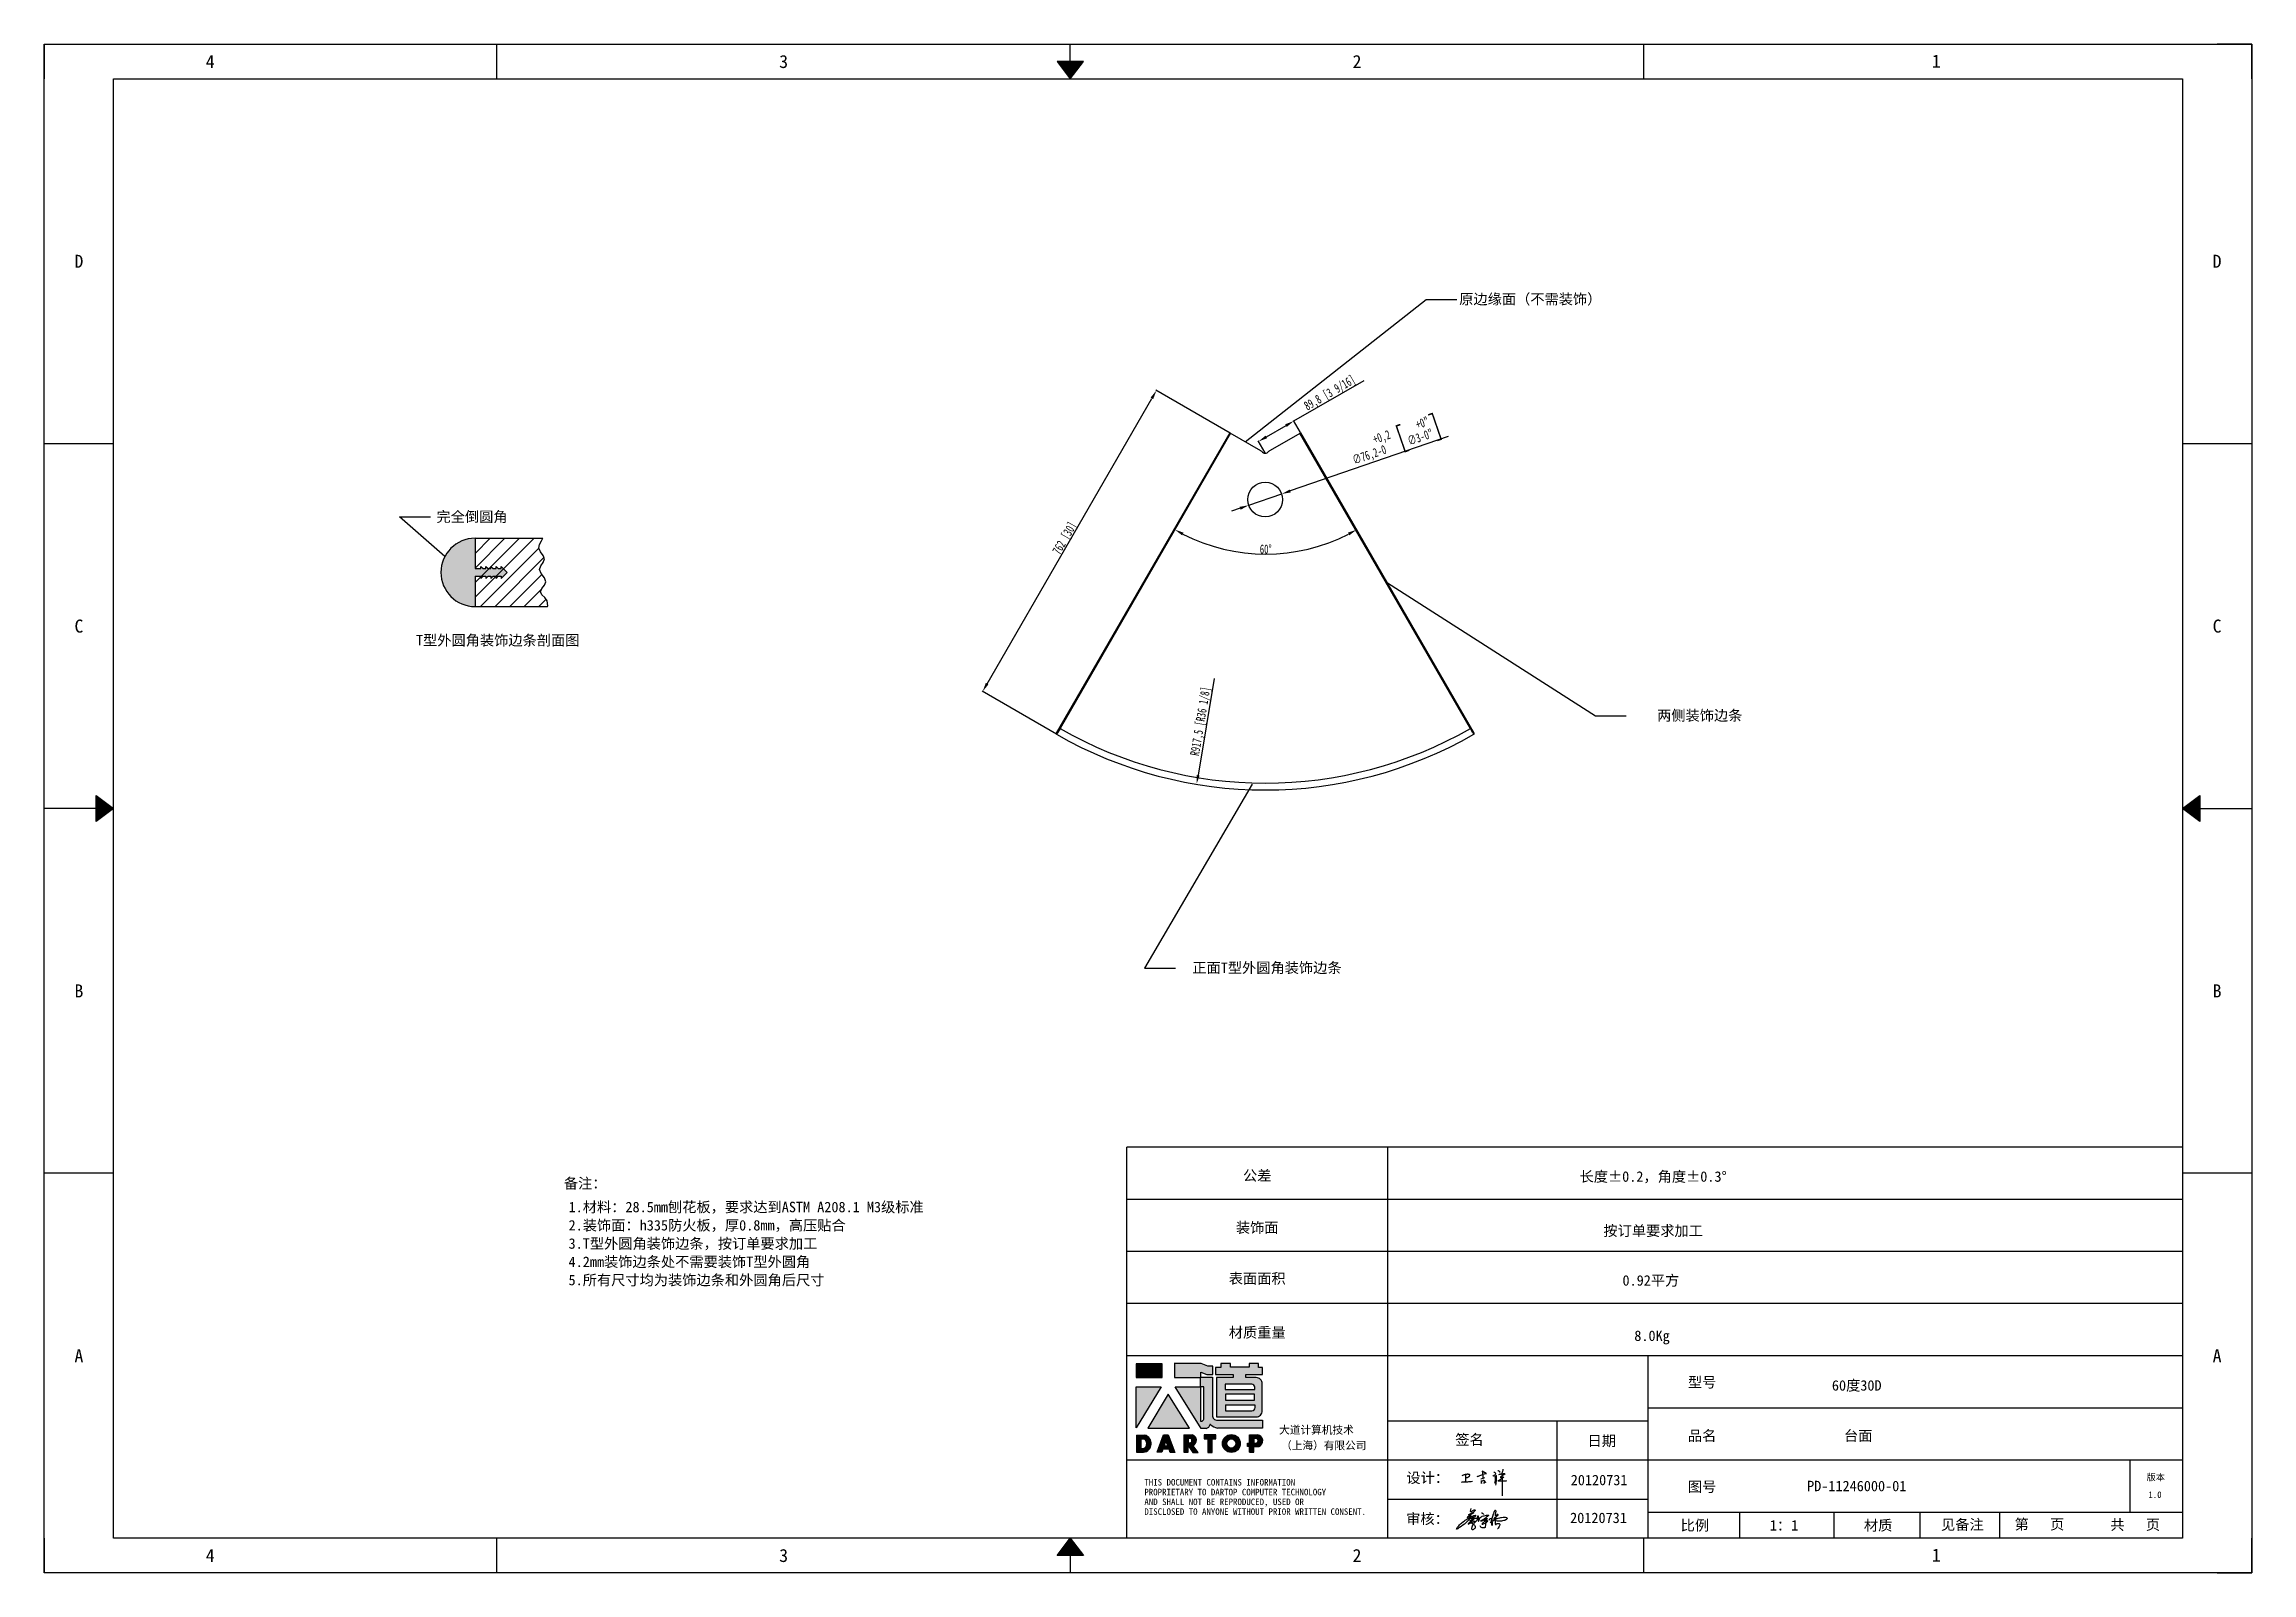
# Model space of a CAD drawing. Header units: inches. Extents: x 777 to 29406, y -38596 to 2393.
# Drawn here: x 24494 to 29331, y -11257 to -7906 of the extents above; entities that cross this region are included whole.
import ezdxf
from ezdxf.enums import TextEntityAlignment as Align

# ---------------------------------------------------------------- set-up
doc = ezdxf.new("R2010")
doc.units = ezdxf.units.IN
doc.header["$LTSCALE"] = 0.605
doc.header["$MEASUREMENT"] = 0
doc.header["$PDMODE"] = 3
doc.header["$PDSIZE"] = 0.25
doc.linetypes.add('DOT', pattern=[0.2, 0.1, -0.1])
doc.layers.get('0').update_dxf_attribs({"linetype": 'CONTINUOUS'})
doc.layers.get('Defpoints').update_dxf_attribs({"linetype": 'CONTINUOUS'})
for name, color, linetype in [('02-05848-001_DXF_HATCHING', 7, 'CONTINUOUS'), ('02-05848-001_DXF_TEXT', 7, 'CONTINUOUS'), ('02-05849-001DXF_CONTINUOUS_LINE', 7, 'CONTINUOUS'), ('4', 7, 'CONTINUOUS'), ('print', 30, 'CONTINUOUS')]:
    doc.layers.add(name, color=color, linetype=linetype)
doc.layers.add('dim', color=2, linetype='CONTINUOUS', lineweight=9)
doc.styles.add('Dartop', font='')
doc.styles.add('hzHT', font='simhei.ttf')
doc.styles.get("Standard").update_dxf_attribs({"font": 'txt', "width": 0.7})
doc.styles.get('Dartop').set_extended_font_data('FangSong_GB2312')
doc.dimstyles.new('ISO-25', dxfattribs={"dimtxt": 20, "dimasz": 20, "dimexe": 1.25, "dimexo": 0.625, "dimtad": 1, "dimdec": 1, "dimtxsty": 'Standard', "dimcen": 2.5, "dimadec": 0, "dimazin": 0, "dimtfac": 1, "dimtdec": 1, "dimtmove": 0, "dimatfit": 3, "dimfxl": 0, "dimarcsym": 0})
doc.dimstyles.get("Standard").update_dxf_attribs({"dimtxt": 0.1, "dimasz": 0.125, "dimexe": 0.18, "dimexo": 0.0625, "dimgap": 0.09, "dimtad": 0, "dimtih": 1, "dimtoh": 1, "dimdec": 3, "dimzin": 4, "dimdsep": 46, "dimtxsty": 'Standard', "dimblk": '_FILLED', "dimblk1": '_FILLED', "dimblk2": '_FILLED', "dimcen": 0.09, "dimadec": 0, "dimazin": 0, "dimtol": 1, "dimtp": 0.008, "dimtm": 0.008, "dimtfac": 1, "dimtdec": 3, "dimtofl": 0, "dimtmove": 0, "dimatfit": 3, "dimldrblk": '_FILLED', "dimfxl": 0, "dimtolj": 1, "dimtzin": 4, "dimarcsym": 0})

msp = doc.modelspace()

# ---------------------------------------------------------------- texts
at = {"color": 0}
for s, height, style, p in [('4', 28.55, 'Dartop', (24857.82, -7944.26)), ('3', 28.55, 'Dartop', (26114.2, -7944.26)), ('2', 28.55, 'Dartop', (27370.58, -7944.26)), ('1', 28.55, 'Dartop', (28639.98, -7943.35)), ('D', 28.55, 'Dartop', (24570.07, -8382.09)), ('D', 28.55, 'Dartop', (29255.16, -8382.09)), ('C', 28.55, 'Dartop', (24570.07, -9181.61)), ('C', 28.55, 'Dartop', (29255.16, -9181.61)), ('T型外圆角装饰边条剖面图', 22.8433, 'hzHT', (25487.74, -9212.61)), ('B', 28.55, 'Dartop', (24570.07, -9981.12)), ('B', 28.55, 'Dartop', (29255.16, -9981.12)), ('备注：', 22.843, 'hzHT', (25679.4, -10402.78)), ('公差', 22.843, 'hzHT', (27151.92, -10385.89)), ('长度%%P0.2，角度%%P0.3%%D', 22.8433, 'hzHT', (28019.47, -10387.95)), ('1.材料：28.5mm刨花板，要求达到ASTM A208.1 M3级标准', 22.8433, 'hzHT', (26032.09, -10454.76)), ('2.装饰面：h335防火板，厚0.8mm，高压贴合           ', 22.8433, 'hzHT', (26032.09, -10494.76)), ('装饰面', 22.843, 'hzHT', (27151.92, -10499.76)), ('按订单要求加工', 22.843, 'hzHT', (28019.47, -10506.73)), ('3.T型外圆角装饰边条，按订单要求加工               ', 22.8433, 'hzHT', (26032.09, -10534.76)), ('4.2mm装饰边条处不需要装饰T型外圆角                ', 22.8433, 'hzHT', (26032.09, -10574.76)), ('5.所有尺寸均为装饰边条和外圆角后尺寸              ', 22.8433, 'hzHT', (26032.09, -10614.76)), ('表面面积', 22.843, 'hzHT', (27151.92, -10611.44)), ('0.92平方', 22.843, 'hzHT', (28014.52, -10615.61)), ('材质重量', 22.843, 'hzHT', (27151.92, -10729.69)), ('8.0Kg', 22.843, 'hzHT', (28016.99, -10736.87)), ('A', 28.55, 'Dartop', (24570.07, -10780.64)), ('A', 28.55, 'Dartop', (29255.16, -10780.64)), ('型号', 22.843, 'hzHT', (28126.81, -10838.75)), ('60度30D', 22.843, 'hzHT', (28465.56, -10845.75)), ('签名', 22.843, 'hzHT', (27617.07, -10964.38)), ('日期', 22.843, 'hzHT', (27906.92, -10967.19)), ('品名', 22.843, 'hzHT', (28126.81, -10956.01)), ('台面', 22.843, 'hzHT', (28468.75, -10956.01)), ('20120731', 22.843, 'hzHT', (27901.06, -11053.07)), ('图号', 22.843, 'hzHT', (28126.81, -11067.67)), ('PD-11246000-01', 22.8433, 'hzHT', (28465.56, -11066.18)), ('版本', 14.277, 'hzHT', (29120.81, -11046.98)), ('20120731', 22.843, 'hzHT', (27899.7, -11135.96)), ('1.0', 14.277, 'Dartop', (29119.09, -11085.13)), ('比例', 22.843, 'hzHT', (28110.88, -11152.44)), ('1：1', 22.843, 'hzHT', (28306.17, -11152.44)), ('材质', 22.843, 'hzHT', (28512.51, -11152.44)), ('见备注', 22.843, 'hzHT', (28697.04, -11150.76)), ('第   页', 22.843, 'hzHT', (28865.87, -11150.07)), ('共   页', 22.843, 'hzHT', (29075.71, -11150.9)), ('4', 28.55, 'Dartop', (24857.82, -11218.47)), ('3', 28.55, 'Dartop', (26114.2, -11218.47)), ('2', 28.55, 'Dartop', (27370.58, -11218.47)), ('1', 28.55, 'Dartop', (28639.98, -11217.56))]:
    msp.add_text(s, height=height, dxfattribs=dict(at, style=style)).set_placement(p, align=Align.MIDDLE_CENTER)
at = {"color": 0, "style": 'hzHT'}
for s, height, p in [('THIS DOCUMENT CONTAINS INFORMATION', 14.2771, (26904.67, -11065.18)), ('PROPRIETARY TO DARTOP COMPUTER TECHNOLOGY', 14.2771, (26904.67, -11086.6)), ('设计：', 22.843, (27478.69, -11059.56)), ('AND SHALL NOT BE REPRODUCED, USED OR', 14.2771, (26904.67, -11108.01)), ('DISCLOSED TO ANYONE WITHOUT PRIOR WRITTEN CONSENT.', 14.2771, (26904.67, -11129.43)), ('审核：', 22.843, (27478.35, -11149.51))]:
    msp.add_text(s, height=height, dxfattribs=at).set_placement(p)
at = {"layer": '4', "color": 0, "style": 'hzHT'}
for s, p in [('大道计算机技术', (27199.96, -10951.78)), ('（上海）有限公司', (27204.27, -10985.93))]:
    msp.add_text(s, height=17.132, dxfattribs=at).set_placement(p)
at = {"layer": 'dim', "color": 0, "style": 'hzHT'}
for s, height, p in [('原边缘面（不需装饰）', 22.843, (27750.34, -8464.93)), ('完全倒圆角', 22.843, (25431.42, -8941.87)), ('两侧装饰边条', 22.843, (28121.55, -9377.37)), ('正面T型外圆角装饰边条', 22.8433, (27173.34, -9930.35))]:
    msp.add_text(s, height=height, dxfattribs=at).set_placement(p, align=Align.MIDDLE_CENTER)

# ---------------------------------------------------------------- blocks, each defined once
blk = doc.blocks.new('_FILLED')
at = {"color": 0, "linetype": 'ByBlock'}
blk.add_solid([(0, 0), (-1, 0.16), (-1, -0.16)], dxfattribs=at)
blk = doc.blocks.new('*U5')
at = {"color": 254, "linetype": 'Continuous', "extrusion": (0, 0, -1)}
for points in [[(-17, 0.333), (-16.812, 0.25), (-17, 0.5)], [(-17, 0.333), (-17.188, 0.25), (-16.812, 0.25)], [(-17, 0.333), (-17, 0.5), (-17.188, 0.25)]]:
    blk.add_solid(points, dxfattribs=at)
blk = doc.blocks.new('*U4')
at = {"color": 254, "linetype": 'Continuous', "extrusion": (0, 0, -1)}
for points in [[(-33.167, 11), (-33, 11), (-33.25, 11.188)], [(-33.167, 11), (-33.25, 11.188), (-33.25, 10.812)], [(-33.167, 11), (-33.25, 10.812), (-33, 11)]]:
    blk.add_solid(points, dxfattribs=at)
blk = doc.blocks.new('*U6')
at = {"color": 254, "linetype": 'Continuous'}
for points in [[(17, 21.667), (17.188, 21.75), (16.812, 21.75)], [(17, 21.667), (16.812, 21.75), (17, 21.5)], [(17, 21.667), (17, 21.5), (17.188, 21.75)]]:
    blk.add_solid(points, dxfattribs=at)
blk = doc.blocks.new('*U3')
at = {"color": 254, "linetype": 'Continuous', "extrusion": (0, 0, -1)}
for points in [[(-0.833, 11), (-0.75, 10.812), (-0.75, 11.188)], [(-0.833, 11), (-0.75, 11.188), (-1, 11)], [(-0.833, 11), (-1, 11), (-0.75, 10.812)]]:
    blk.add_solid(points, dxfattribs=at)
blk = doc.blocks.new('dadao')
for p, q in [((48, 19.2), (44.9, 10.4)), ((44.9, 10.4), (51.2, 10.4)), ((51.2, 10.4), (48, 19.2))]:
    blk.add_line(p, q)
for points in [[(41.8, 121.6), (41.8, 143.7), (-0.4, 143.7), (-0.4, 121.6), (41.8, 121.6)], [(104.8, 122), (104.8, 130.3), (114.1, 126.3), (124.2, 126.3), (124.2, 139.6), (115.9, 139.6), (105.1, 143.9), (61.5, 143.9)], [(61.7, 144), (61.7, 121.3), (103.9, 121.3)], [(113.4, 38.7), (105.1, 38.7), (63, 106.5), (103.9, 106.5), (103.9, 120.9), (103.9, 121.3)], [(109.7, 53.6), (109.7, 106.2), (104.3, 106.2), (104.3, 50.4), (106.6, 50.4)], [(144.6, 94.4), (144.6, 84.8), (192, 84.8), (192, 94.1), (144.9, 94.1)], [(120.2, 45), (119.5, 45), (119.5, 44.6)], [(0, 28), (0, 0), (11.8, 0)], [(0.1, 28), (14, 28)], [(7.1, 21.8), (7.1, 6.1), (12, 6.1)], [(7.1, 21.8), (11.4, 21.8)], [(76.8, 28.2), (76.8, 0), (84.1, 0), (84.1, 11.1), (91.6, -0.1), (100.3, -0.1), (91.7, 11.1)], [(76.8, 28.2), (90.6, 28.2)], [(84, 22.7), (84, 15.3), (87.2, 15.3)], [(84, 22.7), (87.3, 22.7)], [(183.7, 0), (183.7, 9.6), (180.6, 9.6), (180.6, 14.9), (183.8, 14.9), (183.8, 28.1), (196.1, 28.1), (196.5, 28.1)], [(183.7, 0), (190.9, 0), (190.9, 9.6), (198.8, 9.6)], [(194.9, 22.3), (190.8, 22.3), (190.8, 15), (194.4, 15)]]:
    blk.add_lwpolyline(points)
blk.add_lwpolyline([(137.1, 144.2), (137.1, 137.9), (128.3, 137.9), (128.3, 126.5), (157.3, 126.5), (157.3, 121.5), (130.3, 121.5), (130.3, 57.5), (194.4, 57.5, 0.414214), (204.4, 67.5), (204.4, 111.3, 0.414214), (194.4, 121.3), (177.5, 121.3), (177.5, 126.3), (204.7, 126.3), (204.7, 137.7), (198.2, 137.7), (198.2, 143.9), (183.3, 143.9), (183.3, 138), (153, 138), (153, 144.2), (137.1, 144.2)], format="xyb", close=True)
for points in [[(104.8, 122), (123.4, 122), (123.4, 60, 0.414214), (131.4, 52), (204.8, 52), (204.8, 39.1), (131.7, 39.1)], [(144.3, 110.8), (144.3, 101.8), (192.3, 101.8), (192.3, 105.5, 0.414214), (187.3, 110.5), (144.3, 110.5)], [(144.6, 77), (144.6, 67.5), (187.6, 67.5, 0.414214), (192.6, 72.5), (192.6, 76.4), (144.6, 76.4)]]:
    blk.add_lwpolyline(points, format="xyb")
for points in [[(-0.3, 106.2), (40.4, 106.2), (-0.3, 39.7), (-0.3, 106.2)], [(51.7, 94.1), (18.4, 39.3), (86.2, 39.3)], [(43.8, 28.2), (51.8, 28.2), (62.6, -0.1), (55, -0.1), (53.2, 5), (42.9, 5), (41.1, 0), (33.6, 0)], [(110, 28.1), (110, 21.9), (116, 21.9), (116, -0.1), (123.2, -0.1), (123.2, 22), (129.2, 22), (129.2, 28.1), (110, 28.1)]]:
    blk.add_lwpolyline(points, close=True)
for radius in [14.5, 7.44]:
    blk.add_circle((154.2, 14.2), radius)
for centre, radius, start, end in [((99.2, 60.7), 12.6, 305.6399, 325.969), ((111.6, 46.7), 8.19, 282.9811, 347.6627), ((136, 61.7), 22.9, 226.7358, 259.3209), ((8.5, 13.9), 8.49, 294.2143, 69.7177), ((9.6, 14.2), 14.4, 278.6604, 72.3203), ((86.4, 19), 3.8, 282.527, 76.7196), ((88.6, 19.4), 8.95, 290.6073, 77.2124), ((193.7, 18.7), 3.8, 280.9891, 72.5513), ((195.7, 18.6), 9.51, 288.8959, 85.2442)]:
    blk.add_arc(centre, radius, start, end)
blk = doc.blocks.new('h')
for p, q in [((20768.1, -2360.9), (20773, -2359.1)), ((20769.5, -2366.9), (20769.8, -2370.6)), ((20769.8, -2370.6), (20770.9, -2378)), ((20770.9, -2378), (20771.5, -2370.6)), ((20772.4, -2369.3), (20774.9, -2367.8)), ((20773, -2359.1), (20784.1, -2355.2)), ((20773.3, -2331.8), (20775.3, -2338.7)), ((20789.1, -2340.9), (20773.5, -2331.9)), ((20775.3, -2338.7), (20775.6, -2351.2)), ((20775.6, -2351.2), (20775.5, -2357.3)), ((20782.2, -2369.2), (20780, -2377.1)), ((20780, -2377.1), (20788.3, -2371.3)), ((20780.1, -2366.4), (20780.8, -2366.4)), ((20781.9, -2367.4), (20782.2, -2369.2)), ((20845.7, -2343.5), (20848.4, -2353)), ((20848.9, -2370.3), (20847.9, -2424)), ((20848.4, -2353), (20848.9, -2370.3))]:
    blk.add_line(p, q)
for points in [[(20696.6, -2372.4, 0.002073), (20710.6, -2371.9, 0.016137), (20719.6, -2371.3, 0.008314), (20736.9, -2369.3)], [(20699.1, -2348.2, -0.029745), (20704.6, -2345.4, -0.046842), (20708.4, -2344.2, -0.00919), (20714.3, -2343, -0.018517), (20717.2, -2342.5, -0.037841), (20720.3, -2342.4, -0.039541), (20723.2, -2342.8, -0.149785), (20726, -2344.3, -0.204935), (20726.9, -2346.6, -0.074872), (20726.5, -2348.3, -0.061615), (20725.6, -2350.3, -0.034204), (20723.8, -2352.6, -0.045776), (20722.3, -2354.1, -0.054985), (20720.4, -2355.3, -0.036348), (20717.3, -2356.5, -0.067752), (20715.7, -2356.8, -0.043553), (20713.2, -2356.7)], [(20755, -2351.9, -0.024077), (20759.9, -2350.1, -0.013147), (20768.7, -2346.5, -0.00522), (20775.4, -2344.1, -0.018517), (20777.3, -2343.4, -0.008274), (20786.3, -2341, -0.039541), (20788.3, -2340.8, -0.079216), (20789.4, -2341, -0.204935)], [(20813.5, -2350.1, 0.007348), (20815.9, -2348.7, 0.008421), (20818, -2347.3, 0.009459), (20819.7, -2346.2, -0.016325), (20820.7, -2345.5, -0.173771), (20821.8, -2345.3, -0.085159), (20823.9, -2346, -0.125883), (20826, -2347.9, -0.160659), (20826.6, -2350.1, -0.010447), (20826.5, -2352.3, -0.008247), (20826.2, -2355.1, -0.002698), (20825.3, -2374, 0.001562), (20823.9, -2383.7, 0.016137)], [(20816.8, -2335, -0.053561), (20819.6, -2336.1, -0.075272), (20821.3, -2337.3, -0.005295), (20822.5, -2338.5, -0.009337), (20823.1, -2339.1, -0.026146), (20823.7, -2339.8, -0.016644), (20824.5, -2340.9)], [(20832.1, -2329.2, -0.053561), (20834.9, -2330.3, -0.075272), (20836.7, -2331.5, -0.005295), (20837.8, -2332.6, -0.009337), (20838.5, -2333.3, -0.026146), (20839, -2334, -0.016644), (20839.8, -2335.1)], [(20836, -2343.7, -0.02797), (20842.1, -2342.6, -0.048868), (20845.6, -2342.2, -0.00919), (20851.1, -2341.4, -0.018517), (20853.9, -2341.1, -0.037841), (20856.7, -2341.2, -0.039541), (20859.4, -2341.6, -0.018282), (20840.6, -2354.7, -0.000937)], [(20847.6, -2340.2, 0.021784), (20849.6, -2335.9, 0.028296), (20850.8, -2332.4, 0.008136), (20851.9, -2328.2, 0.028913), (20852.2, -2327, 0.08193), (20852.1, -2325.9, 0.075058), (20851.7, -2324.7, 0.275043)]]:
    blk.add_lwpolyline(points, format="xyb")
for points in [[(20711.3, -2343.5), (20711.3, -2343.5), (20711.5, -2355.8), (20710.7, -2368), (20710.6, -2371.9)], [(20821.5, -2350.6), (20822.4, -2359.2), (20822.2, -2364.9), (20821.7, -2369), (20821.3, -2376.3), (20823.6, -2368.5), (20827.2, -2366.3), (20829.5, -2366.3)], [(20840.6, -2354.7), (20850, -2354.7), (20855, -2354.3), (20845.9, -2361.1), (20840.5, -2364), (20833, -2367.5), (20863.2, -2367.4), (20865.9, -2367.3)]]:
    blk.add_lwpolyline(points)
for centre, radius, start, end in [((20773.7, -2371.2), 2.3, 121.9907, 163.60158), ((20787.5, -2406), 40.3, 100.61827, 108.24823), ((20780.8, -2367.6), 1.15, 9.4675, 90)]:
    blk.add_arc(centre, radius, start, end)
blk = doc.blocks.new('*D57')
at = {"layer": 'Defpoints', "color": 0, "transparency": 16777216}
for p in [(27169.5, -8623.2), (27019, -9528.3)]:
    blk.add_point(p, dxfattribs=at)
at = {"layer": 'dim', "color": 0, "lineweight": -2, "transparency": 16777216}
blk.add_line((27057.5, -9296.6), (27022.2, -9508.6), dxfattribs=at)
at = {"layer": 'dim', "color": 0, "transparency": 16777216}
blk.add_solid([(27018.9, -9508), (27025.5, -9509.1), (27019, -9528.3)], dxfattribs=at)
at = {"layer": 'dim', "color": 0, "transparency": 16777216, "insert": (27029.4, -9390.7), "char_height": 20, "attachment_point": 5, "rotation": 80.5582}
blk.add_mtext('R917,5 [R36 1/8]', dxfattribs=at)
blk = doc.blocks.new('*D58')
at = {"layer": 'Defpoints', "color": 0, "transparency": 16777216}
for p in [(27232.3, -8732.1), (27169.5, -8802.8), (27247.2, -8757.9)]:
    blk.add_point(p, dxfattribs=at)
at = {"layer": 'dim', "color": 0, "lineweight": -2, "transparency": 16777216}
for p, q in [((27232.3, -8732.1), (27386.1, -8643.3)), ((27171.9, -8767), (27215, -8742.1)), ((27246.9, -8757.4), (27231.7, -8731)), ((27169.2, -8802.2), (27153.9, -8775.9))]:
    blk.add_line(p, q, dxfattribs=at)
at = {"layer": 'dim', "color": 0, "transparency": 16777216}
for points in [[(27213.3, -8739.2), (27216.7, -8745), (27232.3, -8732.1)], [(27170.2, -8764.1), (27173.6, -8769.9), (27154.6, -8777)]]:
    blk.add_solid(points, dxfattribs=at)
at = {"layer": 'dim', "color": 0, "transparency": 16777216, "insert": (27311.7, -8672.1), "char_height": 20, "attachment_point": 5, "rotation": 30}
blk.add_mtext('89,8 [3 9/16]', dxfattribs=at)
blk = doc.blocks.new('*D59')
at = {"layer": 'Defpoints', "color": 0, "transparency": 16777216}
for p in [(27205.5, -8892), (27133.5, -8916.8)]:
    blk.add_point(p, dxfattribs=at)
at = {"layer": 'dim', "color": 0, "lineweight": -2, "transparency": 16777216}
for p, q in [((27570.5, -8766), (27224.4, -8885.4)), ((27133.5, -8916.8), (27205.5, -8892)), ((27114.5, -8923.3), (27095.6, -8929.9))]:
    blk.add_line(p, q, dxfattribs=at)
at = {"layer": 'dim', "color": 0, "transparency": 16777216}
for points in [[(27223.3, -8882.3), (27225.5, -8888.6), (27205.5, -8892)], [(27113.5, -8920.2), (27115.6, -8926.5), (27133.5, -8916.8)]]:
    blk.add_solid(points, dxfattribs=at)
at = {"layer": 'dim', "color": 0, "transparency": 16777216, "insert": (27456.9, -8776.3), "char_height": 20, "attachment_point": 5, "rotation": 19.0343}
blk.add_mtext('∅76,2\\S+0,2^ -0; {\\o\\l\\H48.000000;[}∅3\\S+0"^ -0";{\\o\\l\\H48.000000;]}', dxfattribs=at)
blk = doc.blocks.new('*D60')
at = {"layer": 'Defpoints', "color": 0, "transparency": 16777216}
for p in [(26931.1, -8665.2), (27093.5, -8758.9), (26712.5, -9418.8)]:
    blk.add_point(p, dxfattribs=at)
at = {"layer": 'dim', "color": 0, "lineweight": -2, "transparency": 16777216}
for p, q in [((26560.1, -9307.8), (26921.1, -8682.5)), ((27092.9, -8758.6), (26930.1, -8664.6)), ((26711.9, -9418.5), (26549.1, -9324.5))]:
    blk.add_line(p, q, dxfattribs=at)
at = {"layer": 'dim', "color": 0, "transparency": 16777216}
for points in [[(26918.3, -8680.8), (26924, -8684.2), (26931.1, -8665.2)], [(26557.3, -9306.1), (26563, -9309.4), (26550.1, -9325.1)]]:
    blk.add_solid(points, dxfattribs=at)
at = {"layer": 'dim', "color": 0, "transparency": 16777216, "insert": (26731.4, -8989.8), "char_height": 20, "attachment_point": 5, "rotation": 60}
blk.add_mtext('762 [30]', dxfattribs=at)
blk = doc.blocks.new('*D61')
at = {"layer": 'Defpoints', "color": 0, "transparency": 16777216}
for p in [(27093.4, -8758.9), (27247.2, -8757.9), (27101.5, -9017.5), (26719.9, -9405.9), (27627.2, -9416.1)]:
    blk.add_point(p, dxfattribs=at)
at = {"layer": 'dim', "color": 0, "lineweight": -2, "transparency": 16777216}
blk.add_arc((27170.6, -8625.2), 398.4, 242.8768, 297.1232, dxfattribs=at)
at = {"layer": 'dim', "color": 0, "transparency": 16777216}
for points in [[(26987.4, -8982.7), (26990.6, -8976.9), (26971.4, -8970.2)], [(27350.7, -8976.9), (27353.8, -8982.7), (27369.8, -8970.2)]]:
    blk.add_solid(points, dxfattribs=at)
at = {"layer": 'dim', "color": 0, "transparency": 16777216, "insert": (27170.6, -9013), "char_height": 20, "attachment_point": 5}
blk.add_mtext('60°', dxfattribs=at)
blk = doc.blocks.new('CAIYUQIANG')
for p, q in [((27651.9, -25059.4), (27654.7, -25057.2)), ((27654.7, -25057.2), (27656.5, -25055.9)), ((27656.5, -25055.9), (27658.3, -25054.6)), ((27658.3, -25054.6), (27659.6, -25053.7)), ((27659.6, -25053.7), (27662.2, -25052.1)), ((27663.6, -25056.9), (27660.6, -25059.8)), ((27662.2, -25052.1), (27664.9, -25050.5)), ((27662.9, -25048.8), (27669.7, -25045.8)), ((27663.2, -25048.6), (27662.9, -25048.8)), ((27663.6, -25048.1), (27663.2, -25048.6)), ((27665.3, -25046.6), (27663.6, -25048.1)), ((27666.3, -25053.5), (27663.6, -25056.9)), ((27664.9, -25050.5), (27668.5, -25048.7)), ((27667.4, -25044.9), (27665.3, -25046.6)), ((27675.7, -25037.4), (27665.9, -25043)), ((27665.9, -25043), (27677.3, -25038.1)), ((27668.2, -25051.4), (27666.3, -25053.5)), ((27670.6, -25042.2), (27667.4, -25044.9)), ((27670.9, -25048.6), (27668.2, -25051.4)), ((27668.5, -25048.7), (27673.6, -25046.3)), ((27668.6, -25056), (27674.9, -25053.6)), ((27672.1, -25054.2), (27668.6, -25056)), ((27670.4, -25028.6), (27669.5, -25034.5)), ((27669.5, -25034.5), (27670.5, -25036.5)), ((27669.7, -25045.8), (27671.3, -25045.2)), ((27672, -25057.1), (27670.3, -25058.4)), ((27670.5, -25036.5), (27674.7, -25033.4)), ((27677.3, -25038.1), (27670.6, -25042.2)), ((27671.5, -25047.3), (27670.9, -25048.6)), ((27671.2, -25051), (27679.4, -25049.8)), ((27674.1, -25050.1), (27671.2, -25051)), ((27671.3, -25045.2), (27672.1, -25045.7)), ((27672.1, -25046.2), (27671.5, -25047.3)), ((27673.8, -25055.8), (27672, -25057.1)), ((27672.1, -25045.7), (27672.1, -25046.2)), ((27675.9, -25052.3), (27672.1, -25054.2)), ((27673.6, -25046.3), (27677.4, -25044.5)), ((27676.2, -25054), (27673.8, -25055.8)), ((27676.5, -25048.8), (27674.1, -25050.1)), ((27674.7, -25033.4), (27678, -25031.9)), ((27674.9, -25053.6), (27676.8, -25053.2)), ((27675.5, -25058), (27677.9, -25056.9)), ((27679.9, -25033), (27675.7, -25037.4)), ((27678.6, -25051.7), (27675.9, -25052.3)), ((27677.2, -25053.4), (27676.2, -25054)), ((27679.1, -25047.4), (27676.5, -25048.8)), ((27676.8, -25053.2), (27677.2, -25053.4)), ((27677.4, -25044.5), (27680, -25043.8)), ((27677.9, -25056.9), (27680, -25056.9)), ((27678, -25031.9), (27679.7, -25031.6)), ((27683.3, -25050.5), (27678.6, -25051.7)), ((27680, -25057.5), (27679, -25057.7)), ((27680.6, -25045.9), (27679.1, -25047.4)), ((27679.4, -25049.8), (27681.5, -25049.6)), ((27679.7, -25031.6), (27680.1, -25032.2)), ((27680.1, -25032.2), (27679.9, -25033)), ((27680, -25043.8), (27681.2, -25043.8)), ((27680, -25056.9), (27680.5, -25057.1)), ((27680.5, -25057.1), (27680, -25057.5)), ((27681.2, -25044.7), (27680.6, -25045.9)), ((27680.6, -25058.4), (27681.3, -25057.6)), ((27681.2, -25043.8), (27681.2, -25044.7)), ((27681.3, -25057.6), (27682.9, -25055.7)), ((27681.5, -25049.6), (27682.7, -25049.7)), ((27682.7, -25049.7), (27683.3, -25050.5)), ((27682.9, -25055.7), (27683.9, -25054.7)), ((27683.9, -25054.7), (27684.6, -25054)), ((27684.6, -25054), (27685.6, -25053.1)), ((27685.6, -25053.1), (27686, -25048.7)), ((27686, -25048.7), (27686.1, -25046.8)), ((27686.1, -25046.8), (27686.2, -25045.4)), ((27686.2, -25045.4), (27686.3, -25045)), ((27686.3, -25045), (27686.6, -25045)), ((27686.6, -25045), (27686.7, -25045.1)), ((27686.7, -25045.1), (27686.9, -25049.2)), ((27686.9, -25049.2), (27686.9, -25051.7)), ((27686.9, -25051.7), (27686.9, -25054.8)), ((27686.9, -25054.8), (27686.9, -25055.8)), ((27686.9, -25055.8), (27687, -25056.5)), ((27687, -25056.5), (27687.2, -25056.9)), ((27687.2, -25056.9), (27687.5, -25056.9)), ((27687.5, -25056.9), (27687.8, -25056.5)), ((27687.8, -25056.5), (27688, -25055.9)), ((27688, -25055.9), (27688.6, -25054.6)), ((27688.6, -25054.6), (27689.1, -25053.3)), ((27689.1, -25053.3), (27689.5, -25052.1)), ((27689.5, -25052.1), (27690.2, -25050.1)), ((27690.2, -25050.1), (27690.5, -25049.4)), ((27690.5, -25049.4), (27691.2, -25048.7)), ((27691.2, -25048.7), (27693.8, -25046.9)), ((27692.5, -25055.7), (27691.9, -25055.8)), ((27691.9, -25055.8), (27691.9, -25056.2)), ((27691.9, -25056.2), (27693.4, -25056.2)), ((27693.9, -25055.2), (27692.5, -25055.7)), ((27693.4, -25056.2), (27695.2, -25055.9)), ((27693.8, -25046.9), (27694.7, -25046.4)), ((27697.3, -25053.7), (27693.9, -25055.2)), ((27694.7, -25046.4), (27695.8, -25045.9)), ((27695.2, -25055.9), (27696.4, -25055.5)), ((27695.8, -25045.9), (27698.2, -25045)), ((27696.4, -25055.5), (27698.6, -25054.5)), ((27700.1, -25052.2), (27697.3, -25053.7)), ((27700.7, -25057.4), (27698, -25059.9)), ((27698.2, -25045), (27699.9, -25044.7)), ((27698.6, -25054.5), (27700.1, -25053.8)), ((27699.9, -25044.7), (27702.8, -25044)), ((27703.1, -25050.1), (27700.1, -25052.2)), ((27700.1, -25053.8), (27701.4, -25053.2)), ((27703.2, -25055.4), (27700.7, -25057.4)), ((27701.4, -25053.2), (27703, -25052.5)), ((27702.8, -25044), (27704.8, -25043.7)), ((27703, -25052.5), (27704.6, -25051.8)), ((27705.3, -25048.2), (27703.1, -25050.1)), ((27705.1, -25053.8), (27703.2, -25055.4)), ((27703.9, -25057), (27703.5, -25058.1)), ((27704.3, -25056.3), (27703.9, -25057)), ((27704.9, -25055.3), (27704.3, -25056.3)), ((27704.6, -25051.8), (27705.9, -25051.1)), ((27704.8, -25043.7), (27707, -25043.4)), ((27705.1, -25055), (27704.9, -25055.3)), ((27706, -25052.8), (27705.1, -25053.8)), ((27706.3, -25055), (27705.1, -25055)), ((27708, -25045.9), (27705.3, -25048.2)), ((27705.9, -25051.1), (27706.4, -25051.1)), ((27706.6, -25051.6), (27706, -25052.8)), ((27706.8, -25055.3), (27706.3, -25055)), ((27706.4, -25051.1), (27706.6, -25051.6)), ((27706.4, -25057.7), (27707.4, -25057)), ((27707.5, -25055.8), (27706.8, -25055.3)), ((27707, -25043.4), (27708, -25043.4)), ((27707.4, -25057), (27707.8, -25056.8)), ((27707.8, -25056.8), (27707.5, -25055.8)), ((27708, -25043.4), (27709, -25043.5)), ((27710.1, -25044), (27708, -25045.9)), ((27709, -25043.5), (27709.7, -25043.8)), ((27709.7, -25043.8), (27710.1, -25044)), ((27710, -25054.2), (27711.2, -25052.7)), ((27711.2, -25052.7), (27712.6, -25051.4)), ((27712.6, -25051.4), (27713.4, -25050.9)), ((27713.4, -25050.9), (27714.2, -25050.8)), ((27714.2, -25050.8), (27715, -25050.8)), ((27715, -25056.9), (27714.3, -25058.6)), ((27715, -25050.8), (27715.4, -25050.8)), ((27715.5, -25055.4), (27715, -25056.9)), ((27715.4, -25050.8), (27715.6, -25051)), ((27715.9, -25053.9), (27715.5, -25055.4)), ((27715.6, -25051), (27715.8, -25051.2)), ((27715.8, -25051.2), (27715.9, -25051.2)), ((27715.9, -25051.2), (27716, -25051.4)), ((27716, -25053.3), (27715.9, -25053.9)), ((27716, -25051.4), (27716, -25051.4)), ((27716, -25051.4), (27716, -25051.5)), ((27716, -25051.5), (27716.1, -25051.6)), ((27716.1, -25052.4), (27716, -25053.3)), ((27716.1, -25051.6), (27716.1, -25051.8)), ((27716.1, -25051.8), (27716.1, -25052.4)), ((27717.1, -25058.6), (27717.2, -25057.5)), ((27717.2, -25057.5), (27717.7, -25052.4)), ((27717.7, -25050), (27718.5, -25046)), ((27717.7, -25052.4), (27717.7, -25050)), ((27718.5, -25046), (27720.2, -25040.9)), ((27719, -25056.7), (27720.6, -25055.2)), ((27719, -25056.7), (27720.6, -25055.4)), ((27720.6, -25055.4), (27719, -25056.7)), ((27719.4, -25056.1), (27719, -25056.7)), ((27720.3, -25054.8), (27719.4, -25056.1)), ((27720.2, -25040.9), (27720.7, -25039.5)), ((27721, -25053.7), (27720.3, -25054.8)), ((27720.6, -25055.2), (27721.9, -25054.1)), ((27720.7, -25039.5), (27721.2, -25038)), ((27722.6, -25051.2), (27721, -25053.7)), ((27721.2, -25038), (27721.6, -25036.6)), ((27721.6, -25036.6), (27722.4, -25034.9)), ((27721.8, -25052.4), (27722.1, -25051.2)), ((27721.9, -25054.1), (27721.8, -25052.4)), ((27721.9, -25054.1), (27723.5, -25052.8)), ((27722.2, -25054.5), (27721.9, -25054.1)), ((27722.1, -25051.2), (27722.6, -25049.3)), ((27723.2, -25055.7), (27722.2, -25054.5)), ((27722.4, -25034.9), (27723.3, -25033.3)), ((27722.6, -25049.3), (27723.4, -25048.2)), ((27723.9, -25049.1), (27722.6, -25051.2)), ((27725.1, -25056.1), (27723.2, -25055.7)), ((27723.3, -25033.3), (27723.8, -25032.7)), ((27723.4, -25048.2), (27724, -25048.2)), ((27723.5, -25052.8), (27725.7, -25051.8)), ((27723.8, -25032.7), (27724.4, -25032.7)), ((27724.9, -25047.9), (27723.9, -25049.1)), ((27724.2, -25041.9), (27724, -25042.9)), ((27724, -25042.9), (27724, -25043.8)), ((27724, -25043.8), (27724.5, -25044.5)), ((27724, -25048.2), (27725, -25049.3)), ((27724.3, -25057.3), (27724.1, -25059.8)), ((27724.7, -25038.7), (27724.2, -25041.9)), ((27724.8, -25054.3), (27724.3, -25057.3)), ((27724.3, -25057.3), (27724.3, -25057.3)), ((27724.4, -25032.7), (27724.8, -25033.4)), ((27724.5, -25044.5), (27724.9, -25044.1)), ((27726, -25051.7), (27724.6, -25052.3)), ((27724.6, -25052.3), (27724.8, -25054.3)), ((27724.9, -25037.3), (27724.7, -25038.7)), ((27724.8, -25033.4), (27725.1, -25034.5)), ((27725.1, -25035.4), (27724.9, -25037.3)), ((27724.9, -25044.1), (27726.2, -25043.2)), ((27726.1, -25047), (27724.9, -25047.9)), ((27725, -25049.3), (27726, -25051.7)), ((27725.1, -25034.5), (27725.1, -25035.4)), ((27728.6, -25056.9), (27725.1, -25056.1)), ((27725.7, -25051.8), (27728.1, -25050.8)), ((27727.7, -25045.8), (27726.1, -25047)), ((27726.2, -25043.2), (27727.3, -25042.5)), ((27727.3, -25042.5), (27728.7, -25041.6)), ((27728.8, -25044.9), (27727.7, -25045.8)), ((27728.1, -25050.8), (27730.4, -25049.9)), ((27731.5, -25056.9), (27728.6, -25056.9)), ((27728.7, -25041.6), (27729.4, -25041.6)), ((27729.8, -25043.2), (27728.8, -25044.9)), ((27729.4, -25041.6), (27729.8, -25042.2)), ((27729.8, -25042.2), (27729.8, -25043.2)), ((27730.4, -25049.9), (27734.3, -25049)), ((27734.6, -25056.9), (27731.5, -25056.9)), ((27734.3, -25049), (27736.4, -25048.5)), ((27736.4, -25056.9), (27734.6, -25056.9)), ((27736.4, -25048.5), (27738, -25048.5)), ((27737.5, -25056.9), (27736.4, -25056.9)), ((27739.9, -25056.2), (27737.5, -25056.9)), ((27738, -25048.5), (27741.4, -25048.2)), ((27742.8, -25055.5), (27739.9, -25056.2)), ((27741.4, -25048.2), (27743.3, -25048.1)), ((27745.3, -25054.8), (27742.8, -25055.5)), ((27743.3, -25048.1), (27745.9, -25048.1)), ((27747, -25053.9), (27745.3, -25054.8)), ((27745.9, -25048.1), (27747.9, -25048.3)), ((27749, -25052.8), (27747, -25053.9)), ((27747.9, -25048.3), (27749.6, -25048.7)), ((27749.8, -25051.7), (27749, -25052.8)), ((27749.6, -25048.7), (27750.5, -25049.8)), ((27750.6, -25050.8), (27749.8, -25051.7)), ((27750.5, -25049.8), (27750.6, -25050.8)), ((27639.2, -25074.1), (27639.8, -25072.4)), ((27640.1, -25074.1), (27639.2, -25074.1)), ((27639.8, -25072.4), (27641, -25070.5)), ((27641.8, -25073.4), (27640.1, -25074.1)), ((27641, -25070.5), (27642.4, -25068.7)), ((27643.4, -25072.1), (27641.8, -25073.4)), ((27642.4, -25068.7), (27644.1, -25066.6)), ((27645.7, -25070.6), (27643.4, -25072.1)), ((27644.1, -25066.6), (27646.1, -25064.4)), ((27649.4, -25068), (27645.7, -25070.6)), ((27646.1, -25064.4), (27648.2, -25062.5)), ((27648.2, -25062.5), (27649.9, -25061)), ((27653.3, -25065.6), (27649.4, -25068)), ((27649.9, -25061), (27651.9, -25059.4)), ((27656.6, -25063.3), (27653.3, -25065.6)), ((27659.8, -25060.4), (27656.6, -25063.3)), ((27660.6, -25059.8), (27659.8, -25060.4)), ((27667.5, -25060.4), (27664.9, -25062)), ((27664.9, -25062.9), (27667.7, -25061.6)), ((27664.9, -25062), (27664.9, -25062.9)), ((27670.3, -25058.4), (27667.5, -25060.4)), ((27667.7, -25061.6), (27670.5, -25060.2)), ((27670.5, -25060.2), (27673.3, -25059)), ((27672.5, -25060.1), (27671.9, -25060.4)), ((27671.9, -25060.4), (27674.3, -25061.5)), ((27673.8, -25059.6), (27672.5, -25060.1)), ((27672.7, -25072.4), (27673.6, -25068.9)), ((27672.7, -25073.7), (27672.7, -25072.4)), ((27672.9, -25074.4), (27672.7, -25073.7)), ((27673.5, -25075.1), (27672.9, -25074.4)), ((27673.3, -25059), (27675.5, -25058)), ((27674.1, -25075.4), (27673.5, -25075.1)), ((27673.6, -25068.9), (27674.3, -25066.8)), ((27675.2, -25059.1), (27673.8, -25059.6)), ((27675, -25075.4), (27674.1, -25075.4)), ((27674.3, -25061.5), (27677.2, -25063.7)), ((27674.3, -25066.8), (27675.3, -25065)), ((27676.4, -25074.9), (27675, -25075.4)), ((27677.8, -25058), (27675.2, -25059.1)), ((27675.3, -25065), (27676.4, -25063.4)), ((27676.4, -25063.4), (27677.5, -25061.9)), ((27677.2, -25074.4), (27676.4, -25074.9)), ((27677.2, -25063.7), (27678.8, -25065.4)), ((27678.3, -25073.5), (27677.2, -25074.4)), ((27677.5, -25061.9), (27679.6, -25059.6)), ((27679, -25057.7), (27677.8, -25058)), ((27679.1, -25072.5), (27678.3, -25073.5)), ((27678.8, -25065.4), (27679.4, -25066.6)), ((27679.8, -25071), (27679.1, -25072.5)), ((27679.4, -25066.6), (27679.9, -25067.9)), ((27679.6, -25059.6), (27680.6, -25058.4)), ((27680, -25070), (27679.8, -25071)), ((27679.9, -25067.9), (27680, -25069)), ((27680, -25069), (27680, -25070)), ((27691, -25067.9), (27690.7, -25067.5)), ((27691.8, -25068.5), (27691, -25067.9)), ((27692.9, -25069.4), (27691.8, -25068.5)), ((27694, -25070.3), (27692.9, -25069.4)), ((27695.5, -25070.9), (27694, -25070.3)), ((27695.5, -25062.1), (27695, -25062.5)), ((27695, -25062.5), (27695, -25062.8)), ((27695, -25062.8), (27695.4, -25063)), ((27695.4, -25063), (27696.6, -25063)), ((27696.5, -25061.2), (27695.5, -25062.1)), ((27697.1, -25071.4), (27695.5, -25070.9)), ((27698, -25059.9), (27696.5, -25061.2)), ((27696.6, -25063), (27698.7, -25062.4)), ((27699, -25071.4), (27697.1, -25071.4)), ((27698.7, -25062.4), (27701.9, -25060.7)), ((27700.5, -25071.4), (27699, -25071.4)), ((27701.7, -25070.7), (27700.5, -25071.4)), ((27702.4, -25068.8), (27701.7, -25070.7)), ((27701.9, -25060.7), (27705, -25058.6)), ((27702.9, -25065), (27702.4, -25068.8)), ((27703, -25063.9), (27702.9, -25065)), ((27703.4, -25059.2), (27703, -25063.9)), ((27703.5, -25058.1), (27703.4, -25059.2)), ((27705, -25058.6), (27706.4, -25057.7)), ((27713.7, -25060.6), (27714.5, -25059.1)), ((27714, -25059.3), (27713.7, -25060.1)), ((27713.7, -25060.1), (27713.7, -25060.6)), ((27714.3, -25058.6), (27714, -25059.3)), ((27714.5, -25059.1), (27715.1, -25058.3)), ((27715.1, -25058.3), (27715.6, -25057.9)), ((27715.6, -25057.9), (27716.2, -25057.8)), ((27716.2, -25057.8), (27716.9, -25057.9)), ((27716.6, -25063.7), (27716.8, -25062.6)), ((27716.6, -25064.9), (27716.6, -25063.7)), ((27717, -25065.4), (27716.6, -25064.9)), ((27716.8, -25062.6), (27717, -25060.1)), ((27716.9, -25057.9), (27717.2, -25058.1)), ((27717, -25060.1), (27717.1, -25058.6)), ((27718.3, -25066.4), (27717, -25065.4)), ((27717.2, -25058.1), (27717.6, -25058.7)), ((27717.6, -25058.7), (27717.6, -25060.8)), ((27717.6, -25060.8), (27717.6, -25062.5)), ((27717.6, -25062.5), (27717.7, -25064.3)), ((27717.7, -25064.3), (27717.7, -25065.5)), ((27717.7, -25065.5), (27718.3, -25066.4)), ((27724.1, -25059.8), (27724.2, -25062.5)), ((27724.2, -25062.5), (27724.5, -25063.9)), ((27724.5, -25063.9), (27726.1, -25063.8)), ((27726.1, -25063.8), (27727.2, -25062.4)), ((27727.2, -25062.4), (27728.7, -25061.7)), ((27728.7, -25061.7), (27730.6, -25061.7)), ((27729.9, -25073.7), (27728.8, -25073.7)), ((27730.7, -25072), (27729.9, -25073.7)), ((27730.6, -25061.7), (27732.5, -25061.7)), ((27732.4, -25068.5), (27730.7, -25072)), ((27733.1, -25067), (27732.4, -25068.5)), ((27732.5, -25061.7), (27734, -25062.9)), ((27734, -25064.2), (27733.1, -25067)), ((27734, -25062.9), (27734, -25064.2))]:
    blk.add_line(p, q)
blk.add_lwpolyline([(27694.2, -25038.4, -0.053561), (27695.8, -25039, -0.075272), (27696.8, -25039.7, -0.005295), (27697.5, -25040.4, -0.009337), (27697.9, -25040.8, -0.026146), (27698.2, -25041.2, -0.016644), (27698.7, -25041.9)], format="xyb")

# ---------------------------------------------------------------- dimensions: what is measured, and where the dimension line sits
at = {"layer": 'dim'}
dim = msp.add_radius_dim(center=(27169.47, -8623.21), mpoint=(27018.95, -9528.3), dimstyle='ISO-25', dxfattribs=at)
dim.commit()
dim.dimension.update_dxf_attribs({"geometry": '*D57', "text_midpoint": (27041.5, -9392.7), "dimtype": 164})
for p1, p2, distance, picture, middle in [((27169.47, -8802.79), (27247.23, -8757.9), 29.79, '*D58', (27311.74, -8672.05)), ((26712.45, -9418.81), (27093.45, -8758.9), 187.42, '*D60', (26731.44, -8989.83))]:
    dim = msp.add_aligned_dim(p1=p1, p2=p2, distance=distance, dimstyle='ISO-25', dxfattribs=at)
    dim.commit()
    dim.dimension.update_dxf_attribs({"geometry": picture, "text_midpoint": middle})
dim = msp.add_diameter_dim_2p(p1=(27133.45, -8916.82), p2=(27205.49, -8891.96), dimstyle='ISO-25', override={"dimgap": 0.625, "dimtol": 1, "dimlim": 0, "dimtp": 0.2, "dimtm": 1e-09}, dxfattribs=at)
dim.commit()
dim.dimension.update_dxf_attribs({"geometry": '*D59', "text_midpoint": (27465.83, -8802.15), "dimtype": 163})
dim = msp.add_angular_dim_2l(base=(27101.45, -9017.54), line1=((27627.23, -9416.07), (27247.23, -8757.9)), line2=((27093.45, -8758.9), (26719.93, -9405.85)), dimstyle='ISO-25', dxfattribs=at)
dim.commit()
dim.dimension.update_dxf_attribs({"geometry": '*D61', "text_midpoint": (27170.63, -9012.97)})

# ---------------------------------------------------------------- hatches: boundary and pattern name
for points in [[(26943.55, -10798.32), (26886.59, -10798.32), (26886.59, -10828.08), (26943.55, -10828.08)], [(26941.71, -10848.9), (26886.74, -10848.9), (26886.74, -10938.65)], [(26956.95, -10865.19), (26912.01, -10939.25), (27003.51, -10939.25)], [(27061.61, -10954.4), (27035.61, -10954.4), (27035.61, -10962.65), (27043.72, -10962.65), (27043.72, -10992.38), (27053.43, -10992.38), (27053.43, -10962.63), (27061.61, -10962.63)]]:
    msp.add_hatch(color=0).paths.add_polyline_path(points)
h = msp.add_hatch(color=0)
h.paths.add_polyline_path([(27028.66, -10816.41), (27041.23, -10821.84), (27054.82, -10821.84), (27054.82, -10803.85), (27043.61, -10803.85), (27029, -10798.08), (26970.46, -10798.08), (26970.46, -10828.5), (27027.42, -10828.5), (27027.42, -10829.12), (27027.42, -10848.56), (26972.18, -10848.56), (27029, -10939.99), (27040.25, -10939.99, 0.2793748), (27048.46, -10932), (27048.46, -10931.58), (27049.45, -10931.58, 0.1431454), (27064.94, -10939.46), (27163.66, -10939.46), (27163.66, -10922.12), (27064.52, -10922.12, -0.4142136), (27053.72, -10911.33), (27053.72, -10827.54), (27028.66, -10827.54)])
h.paths.add_polyline_path([(27027.99, -10848.95), (27035.23, -10848.95), (27035.23, -10919.91, -0.0889357), (27031.03, -10924.23), (27027.97, -10924.23)], flags=16)
h = msp.add_hatch(color=0)
h.paths.add_polyline_path([(27163.49, -10806.37), (27154.71, -10806.37), (27154.71, -10798.01), (27134.63, -10798.01), (27134.63, -10805.95), (27093.64, -10805.95), (27093.64, -10797.6), (27072.17, -10797.6), (27072.17, -10806.11), (27060.31, -10806.11), (27060.31, -10821.51), (27099.46, -10821.51), (27099.46, -10828.32), (27062.98, -10828.32), (27062.98, -10914.58), (27149.57, -10914.58, 0.4142136), (27163.07, -10901.08), (27163.07, -10842.01, 0.4142136), (27149.57, -10828.51), (27126.68, -10828.51), (27126.68, -10821.83), (27163.49, -10821.83)])
h.paths.add_polyline_path([(27140.01, -10843.14, -0.4142136), (27146.76, -10849.89), (27146.76, -10854.84), (27081.93, -10854.84), (27081.93, -10843.14)], flags=16)
h.paths.add_polyline_path([(27146.34, -10865.28), (27146.34, -10877.82), (27082.35, -10877.82), (27082.35, -10865.28)], flags=16)
h.paths.add_polyline_path([(27147.18, -10889.1), (27147.18, -10894.46, -0.4142136), (27140.43, -10901.21), (27082.35, -10901.21), (27082.35, -10889.1)], flags=16)
h = msp.add_hatch(color=0)
h.paths.add_polyline_path([(26906, -10954.54), (26887.15, -10954.54), (26887.15, -10992.27), (26903.03, -10992.27, 0.7930159)])
h.paths.add_polyline_path([(26903.31, -10984), (26896.72, -10984), (26896.72, -10962.8), (26902.58, -10962.8, -0.6713609)], flags=16)
h = msp.add_hatch(color=0)
h.paths.add_polyline_path([(26957.09, -10954.23), (26946.33, -10954.23), (26932.49, -10992.31), (26942.68, -10992.31), (26945.08, -10985.56), (26958.89, -10985.56), (26961.34, -10992.39), (26971.62, -10992.39)])
h.paths.add_polyline_path([(26956.25, -10978.28), (26947.7, -10978.28), (26951.9, -10966.32)], flags=16)
h = msp.add_hatch(color=0)
h.paths.add_polyline_path([(27009.4, -10954.25), (26990.86, -10954.25), (26990.86, -10992.33), (27000.66, -10992.33), (27000.66, -10977.23), (27010.73, -10992.46), (27022.57, -10992.46), (27010.98, -10977.33, 0.7440549)])
h.paths.add_polyline_path([(27000.57, -10971.6), (27000.57, -10961.6), (27004.95, -10961.6, -0.796809), (27004.88, -10971.6)], flags=16)
h = msp.add_hatch(color=0)
h.paths.add_polyline_path([(27075.75, -10973.15, 1), (27114.84, -10973.15, 1)])
h.paths.add_polyline_path([(27105.34, -10973.15, -1), (27085.25, -10973.15, -1)], flags=16)
h = msp.add_hatch(color=0)
h.paths.add_polyline_path([(27152.34, -10954.34), (27151.78, -10954.34), (27135.25, -10954.34), (27135.25, -10972.11), (27130.86, -10972.11), (27130.86, -10979.32), (27135.18, -10979.32), (27135.18, -10992.26), (27144.83, -10992.26), (27144.83, -10979.27), (27155.44, -10979.27, 0.8123038)])
h.paths.add_polyline_path([(27144.69, -10972.06), (27144.69, -10962.12), (27150.18, -10962.12, -0.7782134), (27149.62, -10972.06)], flags=16)
at = {"layer": '02-05848-001_DXF_HATCHING', "linetype": 'Continuous'}
h = msp.add_hatch(color=2, dxfattribs=at)
edge = h.paths.add_edge_path()
edge.add_line((25455.75, -9072.07), (25461.79, -9072.07))
edge.add_line((25461.79, -9072.07), (25461.79, -9077.12))
edge.add_line((25461.79, -9077.12), (25466.85, -9072.07))
edge.add_line((25466.85, -9072.07), (25472.9, -9072.07))
edge.add_line((25472.9, -9072.07), (25472.9, -9077.12))
edge.add_line((25472.9, -9077.12), (25477.96, -9072.07))
edge.add_line((25477.96, -9072.07), (25484, -9072.07))
edge.add_line((25484, -9072.07), (25484, -9077.12))
edge.add_line((25484, -9077.12), (25489.06, -9072.07))
edge.add_line((25489.06, -9072.07), (25495.1, -9072.07))
edge.add_line((25495.1, -9072.07), (25495.1, -9077.12))
edge.add_line((25495.1, -9077.12), (25508.38, -9063.89))
edge.add_line((25495.1, -9050.66), (25508.38, -9063.89))
edge.add_line((25495.1, -9055.7), (25495.1, -9050.66))
edge.add_line((25489.06, -9055.7), (25495.1, -9055.7))
edge.add_line((25484, -9050.66), (25489.06, -9055.7))
edge.add_line((25484, -9055.7), (25484, -9050.66))
edge.add_line((25477.96, -9055.7), (25484, -9055.7))
edge.add_line((25472.9, -9050.66), (25477.96, -9055.7))
edge.add_line((25472.9, -9055.7), (25472.9, -9050.66))
edge.add_line((25466.85, -9055.7), (25472.9, -9055.7))
edge.add_line((25461.79, -9050.66), (25466.85, -9055.7))
edge.add_line((25461.79, -9055.7), (25461.79, -9050.66))
edge.add_line((25455.75, -9055.7), (25461.79, -9055.7))
edge.add_line((25450.69, -9050.66), (25455.75, -9055.7))
edge.add_line((25450.69, -9055.7), (25450.69, -9050.66))
edge.add_line((25438.12, -9055.7), (25450.69, -9055.7))
edge.add_line((25438.12, -8989.08), (25438.12, -9055.7))
edge.add_arc((25438.12, -9063.89), 74.8, 90, 270)
edge.add_line((25438.12, -9072.07), (25438.12, -9138.69))
edge.add_line((25438.12, -9072.07), (25450.69, -9072.07))
edge.add_line((25450.69, -9072.07), (25450.69, -9077.12))
edge.add_line((25450.69, -9077.12), (25455.75, -9072.07))

# ---------------------------------------------------------------- linework, layer by layer
at = {"color": 0, "linetype": 'DOT'}
for p, q in [((24493.92, -7906.19), (29255.16, -7906.19)), ((24493.92, -11180.4), (24493.92, -7982.33)), ((29331.3, -7982.33), (29331.3, -11180.4)), ((29255.16, -11256.54), (24493.92, -11256.54))]:
    msp.add_line(p, q, dxfattribs=at)
at = {"color": 0}
for p, q in [((24493.92, -7906.19), (24493.92, -7982.33)), ((25486.01, -7982.33), (25486.01, -7906.19)), ((26742.39, -7944.26), (26742.39, -7906.19)), ((27998.78, -7982.33), (27998.78, -7906.19)), ((29331.3, -7906.19), (29255.16, -7906.19)), ((29331.3, -7982.33), (29331.3, -7906.19)), ((24646.21, -11180.4), (24646.21, -7982.33)), ((24646.21, -7982.33), (29179.01, -7982.33)), ((29179.01, -7982.33), (29179.01, -11180.4)), ((24646.21, -8781.85), (24493.92, -8781.85)), ((29331.3, -8781.85), (29179.01, -8781.85)), ((24608.14, -9581.37), (24493.92, -9581.37)), ((29217.09, -9581.37), (29331.3, -9581.37)), ((26866.13, -11180.4), (26866.13, -10323.77)), ((29179.01, -10323.77), (26866.13, -10323.77)), ((27437.21, -10323.77), (27437.21, -11180.4)), ((24646.21, -10380.88), (24493.92, -10380.88)), ((29331.3, -10380.88), (29179.01, -10380.88)), ((29179.01, -10437.99), (26866.13, -10437.99)), ((29179.01, -10552.21), (26866.13, -10552.21)), ((29179.01, -10666.42), (26866.13, -10666.42)), ((29179.01, -10780.64), (26866.13, -10780.64)), ((28008.29, -11180.4), (28008.29, -10780.64)), ((27437.21, -10923.41), (28008.29, -10923.41)), ((27808.41, -10923.41), (27808.41, -11180.4)), ((28008.29, -10894.86), (29179.01, -10894.86)), ((26866.13, -11009.07), (27437.21, -11009.07)), ((27437.21, -11009.07), (29179.01, -11009.07)), ((29064.8, -11123.29), (29064.8, -11009.07)), ((27437.21, -11094.74), (28008.29, -11094.74)), ((28008.29, -11123.29), (29179.01, -11123.29)), ((28209.21, -11180.4), (28209.21, -11123.29)), ((28416.28, -11180.4), (28416.28, -11123.29)), ((28604.52, -11180.4), (28604.52, -11123.29)), ((28779.26, -11180.4), (28779.26, -11123.29)), ((24493.92, -11180.4), (24493.92, -11256.54)), ((29179.01, -11180.4), (24646.21, -11180.4)), ((25486.01, -11256.54), (25486.01, -11180.4)), ((26742.39, -11218.47), (26742.39, -11256.54)), ((27998.78, -11256.54), (27998.78, -11180.4)), ((29331.3, -11256.54), (29331.3, -11180.4)), ((29255.16, -11256.54), (29331.3, -11256.54))]:
    msp.add_line(p, q, dxfattribs=at)
at = {"color": 2, "linetype": 'Continuous'}
for p, q in [((25438.12, -9022.35), (25471.38, -8989.08)), ((25438.12, -9054.37), (25503.41, -8989.08)), ((25438.12, -9086.4), (25535.44, -8989.08)), ((25438.12, -9118.43), (25567.46, -8989.08)), ((25449.89, -9138.69), (25577.6, -9010.98)), ((25481.91, -9138.69), (25589.05, -9031.55)), ((25513.94, -9138.69), (25584.28, -9068.35)), ((25545.97, -9138.69), (25583.78, -9100.88)), ((25578, -9138.69), (25593.85, -9122.84))]:
    msp.add_line(p, q, dxfattribs=at)
at = {"color": 7, "linetype": 'Continuous'}
for p, q in [((25438.12, -8989.08), (25438.12, -9055.7)), ((25438.12, -8989.08), (25586.5, -8989.08)), ((25579.12, -9002.88), (25583.77, -8994.74)), ((25583.77, -8994.74), (25586.5, -8989.08)), ((25577.54, -9010.86), (25579.12, -9002.88)), ((25581.38, -9018.77), (25577.54, -9010.86)), ((25587.22, -9026.62), (25581.38, -9018.77)), ((25582.03, -9049.74), (25587.26, -9042.09)), ((25590.15, -9034.51), (25587.22, -9026.62)), ((25587.26, -9042.09), (25590.15, -9034.51)), ((25438.12, -9055.7), (25450.69, -9055.7)), ((25438.12, -9072.07), (25438.12, -9138.69)), ((25438.12, -9072.07), (25450.69, -9072.07)), ((25450.69, -9055.7), (25450.69, -9050.66)), ((25450.69, -9050.66), (25455.75, -9055.7)), ((25450.69, -9077.12), (25455.75, -9072.07)), ((25450.69, -9072.07), (25450.69, -9077.12)), ((25455.75, -9055.7), (25461.79, -9055.7)), ((25455.75, -9072.07), (25461.79, -9072.07)), ((25461.79, -9055.7), (25461.79, -9050.66)), ((25461.79, -9050.66), (25466.85, -9055.7)), ((25461.79, -9077.12), (25466.85, -9072.07)), ((25461.79, -9072.07), (25461.79, -9077.12)), ((25466.85, -9055.7), (25472.9, -9055.7)), ((25466.85, -9072.07), (25472.9, -9072.07)), ((25472.9, -9055.7), (25472.9, -9050.66)), ((25472.9, -9050.66), (25477.96, -9055.7)), ((25472.9, -9077.12), (25477.96, -9072.07)), ((25472.9, -9072.07), (25472.9, -9077.12)), ((25477.96, -9055.7), (25484, -9055.7)), ((25477.96, -9072.07), (25484, -9072.07)), ((25484, -9055.7), (25484, -9050.66)), ((25484, -9050.66), (25489.06, -9055.7)), ((25484, -9077.12), (25489.06, -9072.07)), ((25484, -9072.07), (25484, -9077.12)), ((25489.06, -9055.7), (25495.1, -9055.7)), ((25489.06, -9072.07), (25495.1, -9072.07)), ((25495.1, -9055.7), (25495.1, -9050.66)), ((25495.1, -9050.66), (25508.38, -9063.89)), ((25495.1, -9077.12), (25508.38, -9063.89)), ((25495.1, -9072.07), (25495.1, -9077.12)), ((25579.11, -9057.36), (25582.03, -9049.74)), ((25582.91, -9066.58), (25579.11, -9057.36)), ((25590.02, -9075.74), (25582.91, -9066.58)), ((25584.42, -9099.39), (25589.91, -9092.23)), ((25589.91, -9092.23), (25593.3, -9084.95)), ((25593.3, -9084.95), (25590.02, -9075.74)), ((25438.12, -9138.69), (25597.15, -9138.69)), ((25581.48, -9106.23), (25584.42, -9099.39)), ((25584.42, -9112.75), (25581.48, -9106.23)), ((25590.76, -9119.16), (25584.42, -9112.75)), ((25596.45, -9125.94), (25590.76, -9119.16)), ((25597.8, -9137.31), (25596.45, -9125.94)), ((25597.15, -9138.69), (25597.8, -9137.31))]:
    msp.add_line(p, q, dxfattribs=at)
at = {"color": 0}
for points in [[(26742.39, -7982.33), (26770.95, -7944.26), (26713.84, -7944.26), (26742.39, -7982.33)], [(24646.21, -9581.37), (24608.14, -9609.92), (24608.14, -9552.81), (24646.21, -9581.37)], [(29179.01, -9581.37), (29217.09, -9552.81), (29217.09, -9609.92), (29179.01, -9581.37)], [(26742.39, -11180.4), (26770.95, -11218.47), (26713.84, -11218.47), (26742.39, -11180.4)]]:
    msp.add_lwpolyline(points, close=True, dxfattribs=at)
at = {"color": 7, "linetype": 'Continuous'}
msp.add_arc((25438.12, -9063.89), 74.8, 90, 270, dxfattribs=at)
at = {"layer": '02-05849-001DXF_CONTINUOUS_LINE', "color": 7, "linetype": 'Continuous'}
for p, q in [((27091.71, -8757.9), (26711.72, -9416.07)), ((27093.45, -8758.9), (26719.93, -9405.85)), ((27091.71, -8757.9), (27159.41, -8796.98)), ((27179.53, -8796.98), (27247.23, -8757.9)), ((27619.02, -9405.85), (27245.5, -8758.9)), ((27627.23, -9416.07), (27247.23, -8757.9)), ((26712.53, -9418.68), (26712.45, -9418.81)), ((26714.28, -9415.65), (26712.53, -9418.68)), ((26719.93, -9405.85), (26714.28, -9415.65)), ((26719.93, -9405.85), (26718.19, -9404.85)), ((27619.02, -9405.85), (27620.75, -9404.85)), ((27624.66, -9415.64), (27619.02, -9405.85)), ((27625.55, -9417.17), (27624.66, -9415.64)), ((27626.49, -9418.81), (27625.55, -9417.17))]:
    msp.add_line(p, q, dxfattribs=at)
msp.add_circle((27169.47, -8904.39), 38.1, dxfattribs=at)
for centre, radius, start, end in [((27154.65, -8805.23), 9.52, 38.90942, 60), ((27169.47, -8793.26), 9.52, 218.90942, 321.09058), ((27184.29, -8805.23), 9.52, 120, 141.09058), ((26713.45, -9417.07), 2.01, 150, 240.12559), ((27169.47, -8623.21), 917.52, 240.1256, 299.87482), ((27169.47, -8623.21), 902.56, 240.12738, 299.87304), ((27625.5, -9417.07), 2, 299.87483, 30)]:
    msp.add_arc(centre, radius, start, end, dxfattribs=at)
at = {"layer": 'print'}
msp.add_lwpolyline([(24493.92, -7906.19), (29331.3, -7906.19), (29331.3, -11256.54), (24493.92, -11256.54)], close=True, dxfattribs=at)

# ---------------------------------------------------------------- block references
at = {"color": 0, "linetype": 'Continuous', "xscale": 152.2888407109637, "yscale": 152.2888407109637, "zscale": 152.2888407109637}
for name, p in [('*U6', (24153.48, -11256.54)), ('*U3', (24493.92, -11256.54)), ('*U4', (24153.48, -11256.54)), ('*U5', (24153.48, -11256.54))]:
    msp.add_blockref(name, p, dxfattribs=at)
at = {"color": 0}
for name, p, xscale, yscale, zscale in [('dadao', (26887.15, -10992.27), 1.349832906196347, 1.349832906196347, 1.349832906196347), ('h', (15477.63, -9667.93), 0.585704211006083, 0.585704211006083, 0.585704211006083)]:
    msp.add_blockref(name, p, dxfattribs=dict(at, xscale=xscale, yscale=yscale, zscale=zscale))
msp.add_blockref('CAIYUQIANG', (-50.66, 13913.35))

msp.set_redraw_order([(e.dxf.handle, doc.entitydb.next_handle()) for e in msp.query("TEXT MTEXT ATTDEF DIMENSION ARC_DIMENSION")])  # texts and dimensions are drawn at this point

# ---------------------------------------------------------------- leaders
at = {"layer": '02-05848-001_DXF_TEXT', "color": 2, "linetype": 'Continuous'}
for points in [[(27125.56, -8777.44), (27521.86, -8465.98), (27589.36, -8465.98)], [(25371.79, -9029.3), (25272.88, -8942.15), (25340.38, -8942.15)], [(27437.23, -9086.98), (27893.07, -9378.41), (27960.57, -9378.41)], [(27140.78, -9528.33), (26905.09, -9931.4), (26972.58, -9931.4)]]:
    msp.add_leader(points, dimstyle='Standard', override={"dimtad": 0}, dxfattribs=at)

doc.saveas('drawing.dxf')
